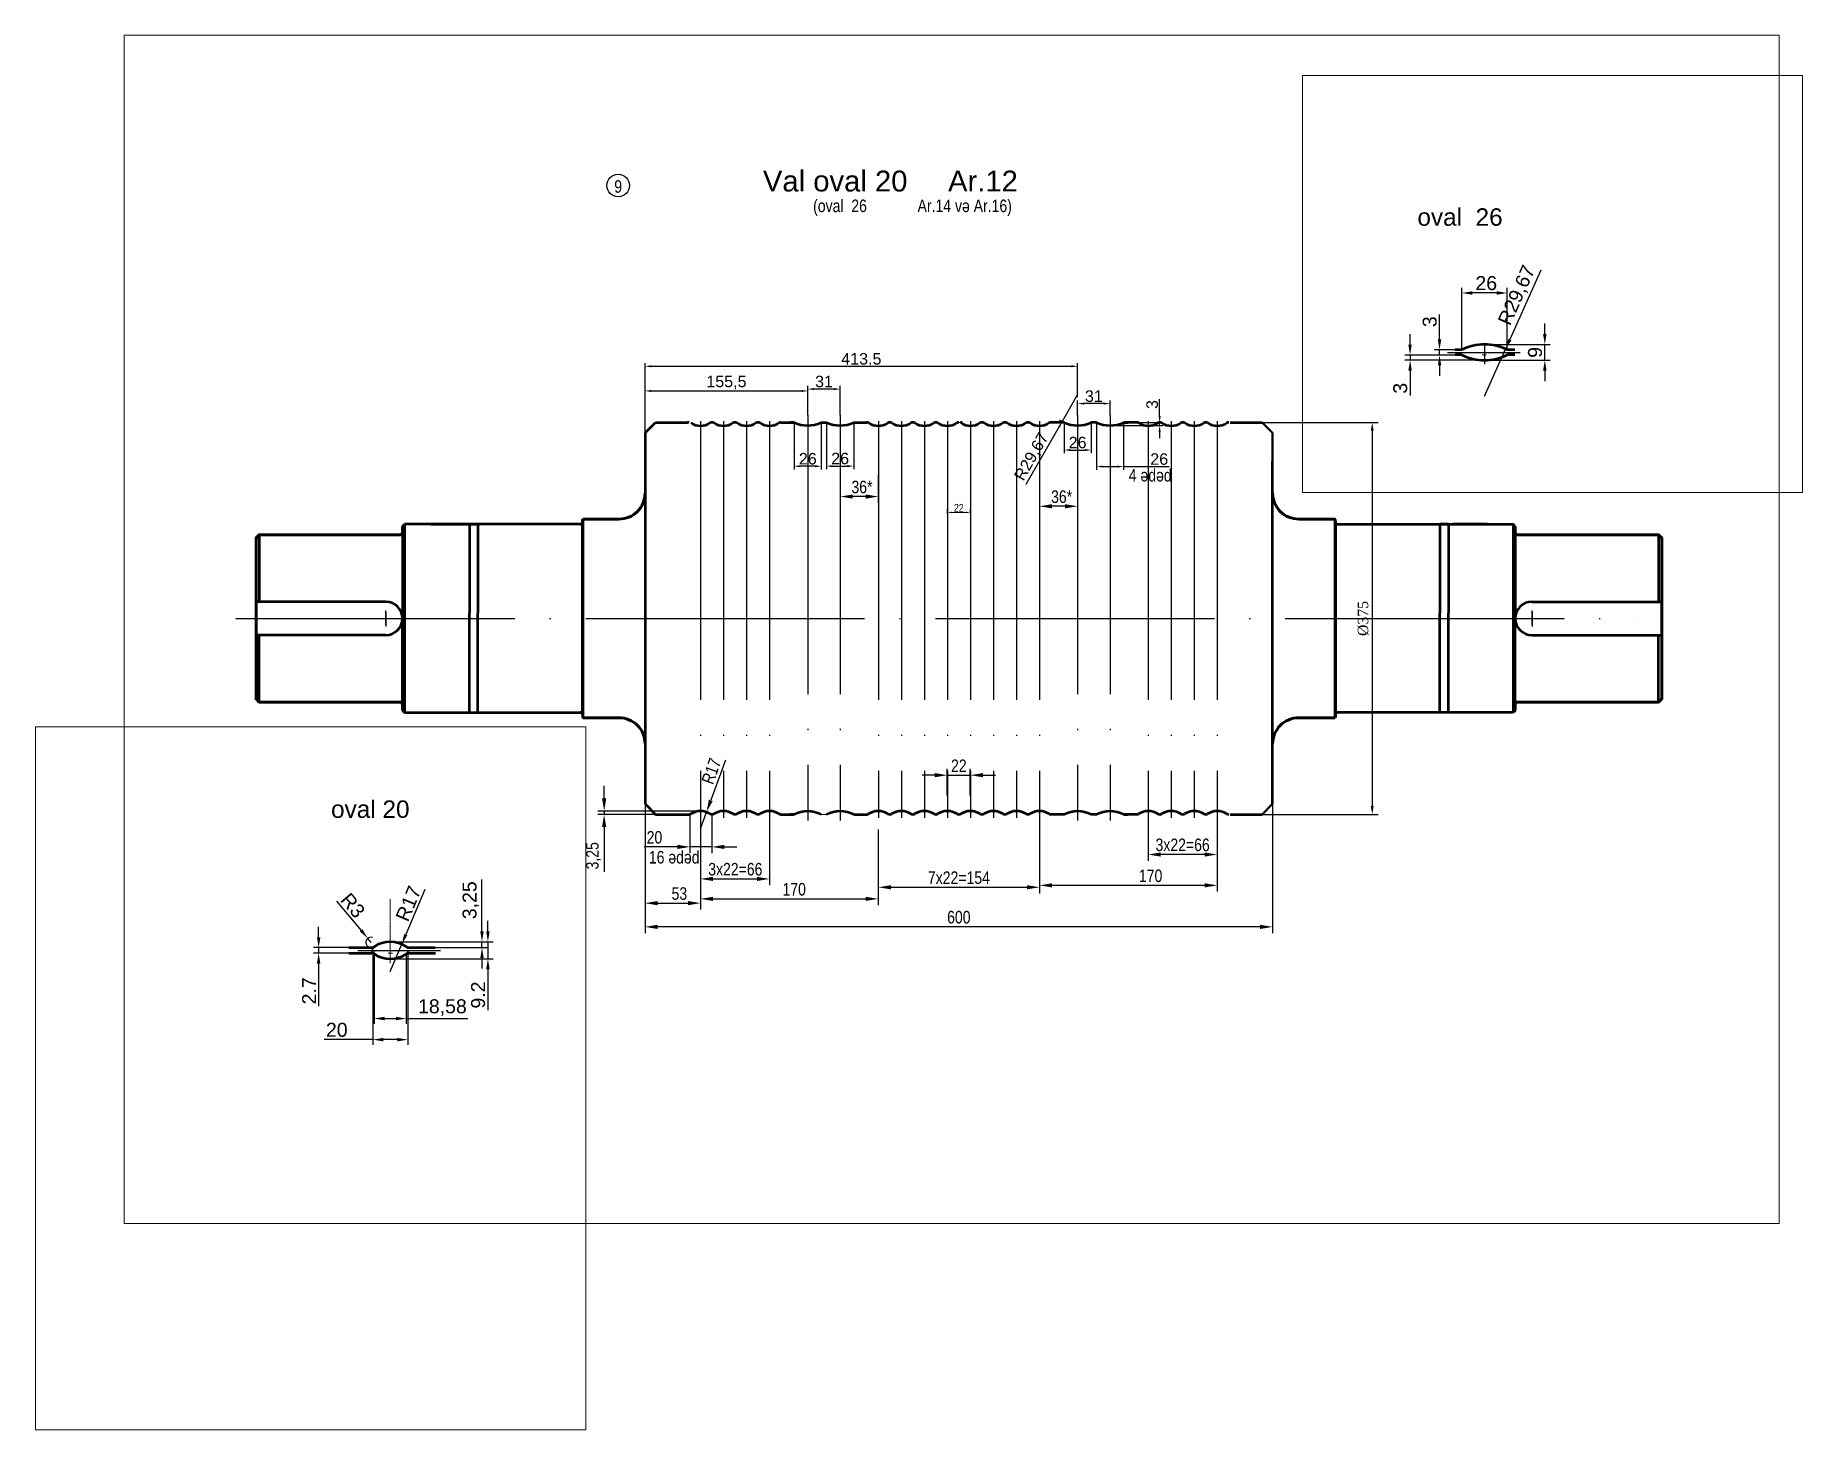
# Paper-space layout 'val oval20' of a CAD drawing. Header units: millimetres. Extents: x -55 to 452, y -100 to 300.
# The model-space entities are those that its viewports show. They can reach past a viewport. Long polylines and large blocks are cut down to what shows.
import ezdxf

# ---------------------------------------------------------------- set-up
doc = ezdxf.new("R2010")
doc.units = ezdxf.units.MM
doc.linetypes.add('ACAD_ISO04W100', pattern=[30, 24, -3, 0, -3])
for name, color, linetype, lineweight in [('êîíòóðíàÿ', 7, 'Continuous', 53), ('контурная', 7, 'Continuous', 50), ('осевые', 1, 'ACAD_ISO04W100', 25), ('размерные', 7, 'Continuous', 25), ('тонкая', 7, 'Continuous', 20), ('тонкий', 7, 'Continuous', 20)]:
    doc.layers.add(name, color=color, linetype=linetype, lineweight=lineweight)
doc.layers.add('построения', color=2, linetype='Continuous', lineweight=25, plot=False)
doc.styles.add('s2.5v4', font='times.ttf', dxfattribs={"height": 10})
doc.styles.add('s2v4', font='arial.ttf', dxfattribs={"height": 8})
doc.styles.add('s3v2.5', font='arial.ttf', dxfattribs={"width": 0.8, "height": 7.5})
doc.styles.add('s3v4', font='arial.ttf', dxfattribs={"width": 0.8, "height": 12})
doc.styles.get("Standard").update_dxf_attribs({"font": 'arial.ttf'})
doc.dimstyles.new('s2.5v4', dxfattribs={"dimtxt": 10, "dimasz": 8, "dimexe": 5.5, "dimexo": 0.5, "dimgap": 3.5, "dimtad": 1, "dimdec": 0, "dimtxsty": 's2.5v4', "dimcen": 2.5, "dimclrd": 256, "dimclre": 1, "dimclrt": 256, "dimadec": 0, "dimazin": 0, "dimtfac": 1, "dimtdec": 0, "dimtmove": 0, "dimatfit": 3, "dimfxl": 1, "dimlwd": -1, "dimlwe": -1, "dimarcsym": 0})
doc.dimstyles.new('s2v4', dxfattribs={"dimtxt": 8, "dimasz": 6, "dimexe": 3, "dimexo": 0, "dimgap": 1.5, "dimtad": 1, "dimtxsty": 'Standard', "dimcen": 2.5, "dimadec": 0, "dimazin": 0, "dimtfac": 1, "dimtmove": 0, "dimatfit": 3, "dimfxl": 1, "dimarcsym": 0})
doc.dimstyles.new('s3v2.5', dxfattribs={"dimtxt": 7.5, "dimasz": 4, "dimexe": 1.25, "dimexo": 0.625, "dimtad": 1, "dimtxsty": 's3v2.5', "dimcen": 1.5, "dimclrd": 6, "dimclre": 256, "dimclrt": 1, "dimadec": 0, "dimazin": 0, "dimtfac": 1, "dimtmove": 0, "dimatfit": 3, "dimfxl": 1, "dimlwd": -1, "dimlwe": -1, "dimarcsym": 0})
doc.dimstyles.new('s4v4', dxfattribs={"dimtxt": 16, "dimasz": 12, "dimexe": 6, "dimexo": 0, "dimgap": 3, "dimtad": 1, "dimtxsty": 'Standard', "dimcen": 2.5, "dimadec": 0, "dimazin": 0, "dimtfac": 1, "dimtmove": 0, "dimatfit": 3, "dimfxl": 1, "dimarcsym": 0})

psp = doc.layouts.new('val  oval20')

msp = doc.modelspace()

# ---------------------------------------------------------------- texts
at = {"layer": 'тонкая', "style": 's2v4'}
for s, height, p in [('Val oval 20     Ar.12', 20, (5743.07138, 695.57737)), ('oval  26', 10, (6829.49289, 662.59242)), ('oval 20', 10, (4920.11611, 624.87342))]:
    msp.add_text(s, height=height, dxfattribs=at).set_placement(p)
at = {"layer": 'тонкая', "style": 's3v4', "width": 0.8}
for s, p in [('(oval  26             Ar.14 və Ar.16)', (5791.08754, 675.85671)), ('4 ədəd', (6092.91025, 418.18042)), ('16 ədəd', (5634.03157, 52.81486))]:
    msp.add_text(s, height=12, dxfattribs=at).set_placement(p)
at = {"layer": 'тонкая', "insert": (5604.71341, 700.3132), "char_height": 12, "attachment_point": 5, "style": 's3v4'}
msp.add_mtext('9', dxfattribs=at)

# ---------------------------------------------------------------- blocks, each defined once
blk = doc.blocks.new('*D135')
at = {"layer": 'Defpoints', "color": 0, "transparency": 16777216}
for p in [(5630.4, 117.2), (5683.4, 96.7), (5683.4, 14.9)]:
    blk.add_point(p, dxfattribs=at)
at = {"layer": 'тонкая', "color": 0, "lineweight": -2, "transparency": 16777216}
for p, q in [((5630.4, 117.2), (5630.4, 8.9)), ((5683.4, 96.7), (5683.4, 8.9)), ((5642.4, 14.9), (5671.4, 14.9))]:
    blk.add_line(p, q, dxfattribs=at)
at = {"layer": 'тонкая', "color": 0, "transparency": 16777216}
for points in [[(5642.4, 16.9), (5642.4, 12.9), (5630.4, 14.9)], [(5671.4, 16.9), (5671.4, 12.9), (5683.4, 14.9)]]:
    blk.add_solid(points, dxfattribs=at)
at = {"layer": 'тонкая', "color": 0, "transparency": 16777216, "insert": (5663.2, 24), "char_height": 12, "attachment_point": 5, "style": 's3v4'}
blk.add_mtext('53', dxfattribs=at)
blk = doc.blocks.new('*D136')
at = {"layer": 'Defpoints', "color": 0, "transparency": 16777216}
for p in [(4944.1, 547.2), (4964.1, 547.2), (4944.1, 497.6)]:
    blk.add_point(p, dxfattribs=at)
at = {"layer": 'тонкий', "color": 0, "lineweight": -2, "transparency": 16777216}
for p, q in [((4944.1, 547.2), (4944.1, 494.6)), ((4964.1, 547.2), (4964.1, 494.6)), ((4944.1, 497.6), (4916.1, 497.6)), ((4958.1, 497.6), (4950.1, 497.6))]:
    blk.add_line(p, q, dxfattribs=at)
at = {"layer": 'тонкий', "color": 0, "transparency": 16777216}
for points in [[(4950.1, 498.6), (4950.1, 496.6), (4944.1, 497.6)], [(4958.1, 498.6), (4958.1, 496.6), (4964.1, 497.6)]]:
    blk.add_solid(points, dxfattribs=at)
at = {"layer": 'тонкий', "color": 0, "transparency": 16777216, "insert": (4923.4, 503.2), "char_height": 8, "attachment_point": 5}
blk.add_mtext('20', dxfattribs=at)
blk = doc.blocks.new('*D144')
at = {"layer": 'Defpoints', "color": 0, "transparency": 16777216}
for p in [(4954.1, 553.7), (4970.1, 550.4), (5006.7, 553.7)]:
    blk.add_point(p, dxfattribs=at)
at = {"layer": 'тонкий', "color": 0, "lineweight": -2, "transparency": 16777216}
for p, q in [((5006.7, 559.7), (5006.7, 589.5)), ((4954.1, 553.7), (5009.7, 553.7)), ((4970.1, 550.4), (5009.7, 550.4)), ((5006.7, 550.4), (5006.7, 553.7)), ((5006.7, 544.4), (5006.7, 538.4))]:
    blk.add_line(p, q, dxfattribs=at)
at = {"layer": 'тонкий', "color": 0, "transparency": 16777216}
for points in [[(5005.7, 559.7), (5007.7, 559.7), (5006.7, 553.7)], [(5005.7, 544.4), (5007.7, 544.4), (5006.7, 550.4)]]:
    blk.add_solid(points, dxfattribs=at)
at = {"layer": 'тонкий', "color": 0, "transparency": 16777216, "insert": (5000.3, 577.6), "char_height": 8, "attachment_point": 5, "rotation": 90}
blk.add_mtext('3,25', dxfattribs=at)
blk = doc.blocks.new('*D145')
at = {"layer": 'Defpoints', "color": 0, "transparency": 16777216}
for p in [(4985.6, 553.7), (4954.1, 544), (5010.1, 544)]:
    blk.add_point(p, dxfattribs=at)
at = {"layer": 'тонкий', "color": 0, "lineweight": -2, "transparency": 16777216}
for p, q in [((5010.1, 559.7), (5010.1, 565.7)), ((4985.6, 553.7), (5013.1, 553.7)), ((5010.1, 553.7), (5010.1, 544)), ((4954.1, 544), (5013.1, 544)), ((5010.1, 538), (5010.1, 514.5))]:
    blk.add_line(p, q, dxfattribs=at)
at = {"layer": 'тонкий', "color": 0, "transparency": 16777216}
for points in [[(5009.1, 559.7), (5011.1, 559.7), (5010.1, 553.7)], [(5009.1, 538), (5011.1, 538), (5010.1, 544)]]:
    blk.add_solid(points, dxfattribs=at)
at = {"layer": 'тонкий', "color": 0, "transparency": 16777216, "insert": (5004.5, 523.2), "char_height": 8, "attachment_point": 5, "rotation": 90}
blk.add_mtext('9.2', dxfattribs=at)
blk = doc.blocks.new('*D146')
at = {"layer": 'Defpoints', "color": 0, "transparency": 16777216}
for p in [(4933.3, 550.4), (4913, 547.2), (4933.3, 547.2)]:
    blk.add_point(p, dxfattribs=at)
at = {"layer": 'тонкий', "color": 0, "lineweight": -2, "transparency": 16777216}
for p, q in [((4913, 556.4), (4913, 562.4)), ((4933.3, 550.4), (4910, 550.4)), ((4913, 550.4), (4913, 547.2)), ((4933.3, 547.2), (4910, 547.2)), ((4913, 541.2), (4913, 516.8))]:
    blk.add_line(p, q, dxfattribs=at)
at = {"layer": 'тонкий', "color": 0, "transparency": 16777216}
for points in [[(4912, 556.4), (4914, 556.4), (4913, 550.4)], [(4912, 541.2), (4914, 541.2), (4913, 547.2)]]:
    blk.add_solid(points, dxfattribs=at)
at = {"layer": 'тонкий', "color": 0, "transparency": 16777216, "insert": (4907.5, 525.6), "char_height": 8, "attachment_point": 5, "rotation": 90}
blk.add_mtext('2.7', dxfattribs=at)
blk = doc.blocks.new('*D147')
at = {"layer": 'Defpoints', "color": 0, "transparency": 16777216}
for p in [(4960.7, 552.4), (4954.1, 536.7)]:
    blk.add_point(p, dxfattribs=at)
at = {"layer": 'тонкий', "color": 0, "lineweight": -2, "transparency": 16777216}
for p, q in [((4973.9, 583.8), (4963, 557.9)), ((4954.1, 536.7), (4960.7, 552.4))]:
    blk.add_line(p, q, dxfattribs=at)
at = {"layer": 'тонкий', "color": 0, "transparency": 16777216}
blk.add_solid([(4962.1, 558.3), (4963.9, 557.5), (4960.7, 552.4)], dxfattribs=at)
at = {"layer": 'тонкий', "color": 0, "transparency": 16777216, "insert": (4964.5, 575.7), "char_height": 8, "attachment_point": 5, "rotation": 67.1227}
blk.add_mtext('R17', dxfattribs=at)
blk = doc.blocks.new('*D148')
at = {"layer": 'Defpoints', "color": 0, "transparency": 16777216}
for p in [(4941.2, 555.7), (4943.1, 553.4)]:
    blk.add_point(p, dxfattribs=at)
at = {"layer": 'тонкий', "color": 0, "lineweight": -2, "transparency": 16777216}
for p, q in [((4923.2, 577), (4937.3, 560.3)), ((4943.1, 553.4), (4941.2, 555.7))]:
    blk.add_line(p, q, dxfattribs=at)
blk.add_arc((4943.1, 553.4), 3, 72.8875, 270, dxfattribs=at)
at = {"layer": 'тонкий', "color": 0, "transparency": 16777216}
blk.add_solid([(4938.1, 561), (4936.6, 559.7), (4941.2, 555.7)], dxfattribs=at)
at = {"layer": 'тонкий', "color": 0, "transparency": 16777216, "insert": (4932.6, 574.6), "char_height": 8, "attachment_point": 5, "rotation": 310.1832}
blk.add_mtext('R3', dxfattribs=at)
blk = doc.blocks.new('*D149')
at = {"layer": 'Defpoints', "color": 0, "transparency": 16777216}
for p in [(4944.8, 546.8), (4963.3, 546.8), (4963.3, 509.7)]:
    blk.add_point(p, dxfattribs=at)
at = {"layer": 'тонкий', "color": 0, "lineweight": -2, "transparency": 16777216}
for p, q in [((4944.8, 546.8), (4944.8, 506.7)), ((4963.3, 546.8), (4963.3, 506.7)), ((4950.8, 509.7), (4957.3, 509.7)), ((4963.3, 509.7), (4998.6, 509.7))]:
    blk.add_line(p, q, dxfattribs=at)
at = {"layer": 'тонкий', "color": 0, "transparency": 16777216}
for points in [[(4950.8, 510.7), (4950.8, 508.7), (4944.8, 509.7)], [(4957.3, 510.7), (4957.3, 508.7), (4963.3, 509.7)]]:
    blk.add_solid(points, dxfattribs=at)
at = {"layer": 'тонкий', "color": 0, "transparency": 16777216, "insert": (4984, 516), "char_height": 8, "attachment_point": 5}
blk.add_mtext('18,58', dxfattribs=at)
blk = doc.blocks.new('*D137')
at = {"layer": 'Defpoints', "color": 0, "transparency": 16777216}
for p in [(5853.4, 85.4), (5683.4, 39.2), (5853.4, 19)]:
    blk.add_point(p, dxfattribs=at)
at = {"layer": 'тонкая', "color": 0, "lineweight": -2, "transparency": 16777216}
for p, q in [((5853.4, 85.4), (5853.4, 13)), ((5683.4, 39.2), (5683.4, 13)), ((5695.4, 19), (5841.4, 19))]:
    blk.add_line(p, q, dxfattribs=at)
at = {"layer": 'тонкая', "color": 0, "transparency": 16777216}
for points in [[(5695.4, 21), (5695.4, 17), (5683.4, 19)], [(5841.4, 21), (5841.4, 17), (5853.4, 19)]]:
    blk.add_solid(points, dxfattribs=at)
at = {"layer": 'тонкая', "color": 0, "transparency": 16777216, "insert": (5773, 28.1), "char_height": 12, "attachment_point": 5, "style": 's3v4'}
blk.add_mtext('170', dxfattribs=at)
blk = doc.blocks.new('*D138')
at = {"layer": 'Defpoints', "color": 0, "transparency": 16777216}
for p in [(6855, 624), (6855, 591.4), (6881, 591.4)]:
    blk.add_point(p, dxfattribs=at)
at = {"layer": 'тонкий', "color": 0, "lineweight": -2, "transparency": 16777216}
for p, q in [((6855, 591.4), (6855, 627)), ((6875, 624), (6861, 624)), ((6881, 591.4), (6881, 627))]:
    blk.add_line(p, q, dxfattribs=at)
at = {"layer": 'тонкий', "color": 0, "transparency": 16777216}
for points in [[(6861, 625), (6861, 623), (6855, 624)], [(6875, 625), (6875, 623), (6881, 624)]]:
    blk.add_solid(points, dxfattribs=at)
at = {"layer": 'тонкий', "color": 0, "transparency": 16777216, "insert": (6869, 629.6), "char_height": 8, "attachment_point": 5}
blk.add_mtext('26', dxfattribs=at)
blk = doc.blocks.new('*D150')
at = {"layer": 'Defpoints', "color": 0, "transparency": 16777216}
for p in [(6825.3, 588.4), (6851.1, 588.4), (6868, 585.4)]:
    blk.add_point(p, dxfattribs=at)
at = {"layer": 'тонкий', "color": 0, "lineweight": -2, "transparency": 16777216}
for p, q in [((6825.3, 594.4), (6825.3, 600.4)), ((6851.1, 588.4), (6822.3, 588.4)), ((6825.3, 588.4), (6825.3, 585.4)), ((6868, 585.4), (6822.3, 585.4)), ((6825.3, 579.4), (6825.3, 565.2))]:
    blk.add_line(p, q, dxfattribs=at)
at = {"layer": 'тонкий', "color": 0, "transparency": 16777216}
for points in [[(6824.3, 594.4), (6826.3, 594.4), (6825.3, 588.4)], [(6824.3, 579.4), (6826.3, 579.4), (6825.3, 585.4)]]:
    blk.add_solid(points, dxfattribs=at)
at = {"layer": 'тонкий', "color": 0, "transparency": 16777216, "insert": (6819.7, 569.3), "char_height": 8, "attachment_point": 5, "rotation": 90}
blk.add_mtext('3', dxfattribs=at)
blk = doc.blocks.new('*D151')
at = {"layer": 'Defpoints', "color": 0, "transparency": 16777216}
for p in [(6868, 594.4), (6902.6, 594.4), (6868, 585.4)]:
    blk.add_point(p, dxfattribs=at)
at = {"layer": 'тонкий', "color": 0, "lineweight": -2, "transparency": 16777216}
for p, q in [((6902.6, 600.4), (6902.6, 606.4)), ((6868, 594.4), (6905.6, 594.4)), ((6902.6, 585.4), (6902.6, 594.4)), ((6868, 585.4), (6905.6, 585.4)), ((6902.6, 579.4), (6902.6, 573.4))]:
    blk.add_line(p, q, dxfattribs=at)
at = {"layer": 'тонкий', "color": 0, "transparency": 16777216}
for points in [[(6901.6, 600.4), (6903.6, 600.4), (6902.6, 594.4)], [(6901.6, 579.4), (6903.6, 579.4), (6902.6, 585.4)]]:
    blk.add_solid(points, dxfattribs=at)
at = {"layer": 'тонкий', "color": 0, "transparency": 16777216, "insert": (6897, 589.9), "char_height": 8, "attachment_point": 5, "rotation": 90}
blk.add_mtext('9', dxfattribs=at)
blk = doc.blocks.new('*D152')
at = {"layer": 'Defpoints', "color": 0, "transparency": 16777216}
for p in [(6842.2, 591.4), (6851.1, 591.4), (6851.1, 588.4)]:
    blk.add_point(p, dxfattribs=at)
at = {"layer": 'тонкий', "color": 0, "lineweight": -2, "transparency": 16777216}
for p, q in [((6842.2, 597.4), (6842.2, 611.7)), ((6851.1, 591.4), (6839.2, 591.4)), ((6851.1, 588.4), (6839.2, 588.4)), ((6842.2, 588.4), (6842.2, 591.4)), ((6842.2, 582.4), (6842.2, 576.4))]:
    blk.add_line(p, q, dxfattribs=at)
at = {"layer": 'тонкий', "color": 0, "transparency": 16777216}
for points in [[(6841.2, 597.4), (6843.2, 597.4), (6842.2, 591.4)], [(6841.2, 582.4), (6843.2, 582.4), (6842.2, 588.4)]]:
    blk.add_solid(points, dxfattribs=at)
at = {"layer": 'тонкий', "color": 0, "transparency": 16777216, "insert": (6836.6, 607.5), "char_height": 8, "attachment_point": 5, "rotation": 90}
blk.add_mtext('3', dxfattribs=at)
blk = doc.blocks.new('*D153')
at = {"layer": 'Defpoints', "color": 0, "transparency": 16777216}
for p in [(6880.1, 591.8), (6868, 564.8)]:
    blk.add_point(p, dxfattribs=at)
at = {"layer": 'тонкий', "color": 0, "lineweight": -2, "transparency": 16777216}
for p, q in [((6900.4, 637.1), (6882.6, 597.3)), ((6868, 564.8), (6880.1, 591.8))]:
    blk.add_line(p, q, dxfattribs=at)
at = {"layer": 'тонкий', "color": 0, "transparency": 16777216}
blk.add_solid([(6881.7, 597.7), (6883.5, 596.9), (6880.1, 591.8)], dxfattribs=at)
at = {"layer": 'тонкий', "color": 0, "transparency": 16777216, "insert": (6887, 622.5), "char_height": 8, "attachment_point": 5, "rotation": 65.8668}
blk.add_mtext('R29,67', dxfattribs=at)
blk = doc.blocks.new('*D154')
at = {"layer": 'Defpoints', "color": 0, "transparency": 16777216}
for p in [(5681.9, 103), (5591.3, 99.7), (5640.4, 99.7)]:
    blk.add_point(p, dxfattribs=at)
at = {"layer": 'тонкая', "color": 0, "lineweight": -2, "transparency": 16777216}
for p, q in [((5591.3, 115), (5591.3, 127)), ((5681.9, 103), (5585.3, 103)), ((5591.3, 103), (5591.3, 99.7)), ((5640.4, 99.7), (5585.3, 99.7)), ((5591.3, 87.7), (5591.3, 44.7))]:
    blk.add_line(p, q, dxfattribs=at)
at = {"layer": 'тонкая', "color": 0, "transparency": 16777216}
for points in [[(5589.3, 115), (5593.3, 115), (5591.3, 103)], [(5589.3, 87.7), (5593.3, 87.7), (5591.3, 99.7)]]:
    blk.add_solid(points, dxfattribs=at)
at = {"layer": 'тонкая', "color": 0, "transparency": 16777216, "insert": (5581.1, 60.2), "char_height": 12, "attachment_point": 5, "rotation": 90, "style": 's3v4'}
blk.add_mtext('3,25', dxfattribs=at)
blk = doc.blocks.new('*D155')
at = {"layer": 'Defpoints', "color": 0, "transparency": 16777216}
for p in [(6044, 492.7), (6044, 481.5), (6075, 481.5)]:
    blk.add_point(p, dxfattribs=at)
at = {"layer": 'тонкая', "color": 0, "lineweight": -2, "transparency": 16777216}
for p, q in [((6044, 481.5), (6044, 495.7)), ((6069, 492.7), (6050, 492.7)), ((6075, 481.5), (6075, 495.7))]:
    blk.add_line(p, q, dxfattribs=at)
at = {"layer": 'тонкая', "color": 0, "transparency": 16777216}
for points in [[(6050, 493.7), (6050, 491.7), (6044, 492.7)], [(6069, 493.7), (6069, 491.7), (6075, 492.7)]]:
    blk.add_solid(points, dxfattribs=at)
at = {"layer": 'тонкая', "color": 0, "transparency": 16777216, "insert": (6059.5, 499.8), "char_height": 11, "attachment_point": 5}
blk.add_mtext('31', dxfattribs=at)
blk = doc.blocks.new('*D156')
at = {"layer": 'Defpoints', "color": 0, "transparency": 16777216}
for p in [(6007.5, 96.7), (6177.4, 96.7), (6007.5, 31.9)]:
    blk.add_point(p, dxfattribs=at)
at = {"layer": 'тонкая', "color": 0, "lineweight": -2, "transparency": 16777216}
for p, q in [((6007.5, 96.7), (6007.5, 25.9)), ((6177.4, 96.7), (6177.4, 25.9)), ((6165.4, 31.9), (6019.5, 31.9))]:
    blk.add_line(p, q, dxfattribs=at)
at = {"layer": 'тонкая', "color": 0, "transparency": 16777216}
for points in [[(6019.5, 33.9), (6019.5, 29.9), (6007.5, 31.9)], [(6165.4, 33.9), (6165.4, 29.9), (6177.4, 31.9)]]:
    blk.add_solid(points, dxfattribs=at)
at = {"layer": 'тонкая', "color": 0, "transparency": 16777216, "insert": (6113.8, 41), "char_height": 12, "attachment_point": 5, "style": 's3v4'}
blk.add_mtext('170', dxfattribs=at)
blk = doc.blocks.new('*D157')
at = {"layer": 'Defpoints', "color": 0, "transparency": 16777216}
for p in [(5786, 506.6), (5786, 481.5), (5817, 481.5)]:
    blk.add_point(p, dxfattribs=at)
at = {"layer": 'тонкая', "color": 0, "lineweight": -2, "transparency": 16777216}
for p, q in [((5786, 481.5), (5786, 509.6)), ((5817, 481.5), (5817, 509.6)), ((5811, 506.6), (5792, 506.6))]:
    blk.add_line(p, q, dxfattribs=at)
at = {"layer": 'тонкая', "color": 0, "transparency": 16777216}
for points in [[(5792, 507.6), (5792, 505.6), (5786, 506.6)], [(5811, 507.6), (5811, 505.6), (5817, 506.6)]]:
    blk.add_solid(points, dxfattribs=at)
at = {"layer": 'тонкая', "color": 0, "transparency": 16777216, "insert": (5801.5, 513.8), "char_height": 11, "attachment_point": 5}
blk.add_mtext('31', dxfattribs=at)
blk = doc.blocks.new('*D139')
at = {"layer": 'Defpoints', "color": 0, "transparency": 16777216}
for p in [(5817, 421.8), (5853.4, 424.6), (5817, 403.8)]:
    blk.add_point(p, dxfattribs=at)
at = {"layer": 'тонкая', "color": 0, "lineweight": -2, "transparency": 16777216}
for p, q in [((5817, 421.8), (5817, 397.8)), ((5853.4, 424.6), (5853.4, 397.8)), ((5841.4, 403.8), (5829, 403.8))]:
    blk.add_line(p, q, dxfattribs=at)
at = {"layer": 'тонкая', "color": 0, "transparency": 16777216}
for points in [[(5829, 405.8), (5829, 401.8), (5817, 403.8)], [(5841.4, 405.8), (5841.4, 401.8), (5853.4, 403.8)]]:
    blk.add_solid(points, dxfattribs=at)
at = {"layer": 'тонкая', "color": 0, "transparency": 16777216, "insert": (5837.8, 412.9), "char_height": 12, "attachment_point": 5, "style": 's3v4'}
blk.add_mtext('36*', dxfattribs=at)
blk = doc.blocks.new('*D158')
at = {"layer": 'Defpoints', "color": 0, "transparency": 16777216}
for p in [(6007.5, 411.6), (6044, 411.6), (6007.5, 394.5)]:
    blk.add_point(p, dxfattribs=at)
at = {"layer": 'тонкая', "color": 0, "lineweight": -2, "transparency": 16777216}
for p, q in [((6007.5, 411.6), (6007.5, 388.5)), ((6044, 411.6), (6044, 388.5)), ((6032, 394.5), (6019.5, 394.5))]:
    blk.add_line(p, q, dxfattribs=at)
at = {"layer": 'тонкая', "color": 0, "transparency": 16777216}
for points in [[(6019.5, 396.5), (6019.5, 392.5), (6007.5, 394.5)], [(6032, 396.5), (6032, 392.5), (6044, 394.5)]]:
    blk.add_solid(points, dxfattribs=at)
at = {"layer": 'тонкая', "color": 0, "transparency": 16777216, "insert": (6028.7, 403.6), "char_height": 12, "attachment_point": 5, "style": 's3v4'}
blk.add_mtext('36*', dxfattribs=at)
blk = doc.blocks.new('*D159')
at = {"layer": 'Defpoints', "color": 0, "transparency": 16777216}
for p in [(5772.9, 474.7), (5798.9, 474.7), (5772.9, 432.8)]:
    blk.add_point(p, dxfattribs=at)
at = {"layer": 'тонкая', "color": 0, "lineweight": -2, "transparency": 16777216}
for p, q in [((5772.9, 474.7), (5772.9, 429.8)), ((5798.9, 474.7), (5798.9, 429.8)), ((5792.9, 432.8), (5778.9, 432.8))]:
    blk.add_line(p, q, dxfattribs=at)
at = {"layer": 'тонкая', "color": 0, "transparency": 16777216}
for points in [[(5778.9, 433.8), (5778.9, 431.8), (5772.9, 432.8)], [(5792.9, 433.8), (5792.9, 431.8), (5798.9, 432.8)]]:
    blk.add_solid(points, dxfattribs=at)
at = {"layer": 'тонкая', "color": 0, "transparency": 16777216, "insert": (5786, 439.9), "char_height": 11, "attachment_point": 5}
blk.add_mtext('26', dxfattribs=at)
blk = doc.blocks.new('*D160')
at = {"layer": 'Defpoints', "color": 0, "transparency": 16777216}
for p in [(6031, 474.7), (6057, 474.7), (6057, 448.3)]:
    blk.add_point(p, dxfattribs=at)
at = {"layer": 'тонкая', "color": 0, "lineweight": -2, "transparency": 16777216}
for p, q in [((6031, 474.7), (6031, 445.3)), ((6057, 474.7), (6057, 445.3)), ((6037, 448.3), (6051, 448.3))]:
    blk.add_line(p, q, dxfattribs=at)
at = {"layer": 'тонкая', "color": 0, "transparency": 16777216}
for points in [[(6037, 449.3), (6037, 447.3), (6031, 448.3)], [(6051, 449.3), (6051, 447.3), (6057, 448.3)]]:
    blk.add_solid(points, dxfattribs=at)
at = {"layer": 'тонкая', "color": 0, "transparency": 16777216, "insert": (6044, 455.4), "char_height": 11, "attachment_point": 5}
blk.add_mtext('26', dxfattribs=at)
blk = doc.blocks.new('*D161')
at = {"layer": 'Defpoints', "color": 0, "transparency": 16777216}
for p in [(6062, 474.7), (6088, 474.7), (6088, 432.5)]:
    blk.add_point(p, dxfattribs=at)
at = {"layer": 'тонкая', "color": 0, "lineweight": -2, "transparency": 16777216}
for p, q in [((6062, 474.7), (6062, 429.5)), ((6088, 474.7), (6088, 429.5)), ((6068, 432.5), (6082, 432.5)), ((6088, 432.5), (6131.4, 432.5))]:
    blk.add_line(p, q, dxfattribs=at)
at = {"layer": 'тонкая', "color": 0, "transparency": 16777216}
for points in [[(6068, 433.5), (6068, 431.5), (6062, 432.5)], [(6082, 433.5), (6082, 431.5), (6088, 432.5)]]:
    blk.add_solid(points, dxfattribs=at)
at = {"layer": 'тонкая', "color": 0, "transparency": 16777216, "insert": (6122, 439.6), "char_height": 11, "attachment_point": 5}
blk.add_mtext('26', dxfattribs=at)
blk = doc.blocks.new('*D162')
at = {"layer": 'Defpoints', "color": 0, "transparency": 16777216}
for p in [(5673.3, 99.9), (5694.3, 99.7), (5694.3, 68.7)]:
    blk.add_point(p, dxfattribs=at)
at = {"layer": 'тонкая', "color": 0, "lineweight": -2, "transparency": 16777216}
for p, q in [((5673.3, 99.9), (5673.3, 62.7)), ((5694.3, 99.7), (5694.3, 62.7)), ((5661.3, 68.7), (5629.4, 68.7)), ((5694.3, 68.7), (5673.3, 68.7)), ((5706.3, 68.7), (5718.3, 68.7))]:
    blk.add_line(p, q, dxfattribs=at)
at = {"layer": 'тонкая', "color": 0, "transparency": 16777216}
for points in [[(5661.3, 70.7), (5661.3, 66.7), (5673.3, 68.7)], [(5706.3, 70.7), (5706.3, 66.7), (5694.3, 68.7)]]:
    blk.add_solid(points, dxfattribs=at)
at = {"layer": 'тонкая', "color": 0, "transparency": 16777216, "insert": (5639.4, 77.8), "char_height": 12, "attachment_point": 5, "style": 's3v4'}
blk.add_mtext('20', dxfattribs=at)
blk = doc.blocks.new('*D177')
at = {"layer": 'Defpoints', "color": 0, "transparency": 16777216}
for p in [(6230.4, 109.7), (5630.4, 48.1), (5630.4, -7.8)]:
    blk.add_point(p, dxfattribs=at)
at = {"layer": 'тонкая', "color": 0, "lineweight": -2, "transparency": 16777216}
for p, q in [((6230.4, 109.7), (6230.4, -13.8)), ((5630.4, 48.1), (5630.4, -13.8)), ((6218.4, -7.8), (5642.4, -7.8))]:
    blk.add_line(p, q, dxfattribs=at)
at = {"layer": 'тонкая', "color": 0, "transparency": 16777216}
for points in [[(5642.4, -5.8), (5642.4, -9.8), (5630.4, -7.8)], [(6218.4, -5.8), (6218.4, -9.8), (6230.4, -7.8)]]:
    blk.add_solid(points, dxfattribs=at)
at = {"layer": 'тонкая', "color": 0, "transparency": 16777216, "insert": (5930.4, 1.4), "char_height": 12, "attachment_point": 5, "style": 's3v4'}
blk.add_mtext('600', dxfattribs=at)
blk = doc.blocks.new('*D178')
at = {"layer": 'Defpoints', "color": 0, "transparency": 16777216}
for p in [(5919.4, 392.6), (5919.4, 388.6), (5941.4, 392.6)]:
    blk.add_point(p, dxfattribs=at)
at = {"layer": 'тонкая', "transparency": 16777216}
for p, q in [((5919.4, 392), (5919.4, 387.3)), ((5941.4, 392), (5941.4, 387.3))]:
    blk.add_line(p, q, dxfattribs=at)
at = {"layer": 'тонкая', "color": 6, "transparency": 16777216}
blk.add_line((5937.4, 388.6), (5923.4, 388.6), dxfattribs=at)
for points in [[(5923.4, 389.3), (5923.4, 387.9), (5919.4, 388.6)], [(5937.4, 389.3), (5937.4, 387.9), (5941.4, 388.6)]]:
    blk.add_solid(points, dxfattribs=at)
at = {"layer": 'тонкая', "color": 1, "transparency": 16777216, "insert": (5930.4, 393), "char_height": 7.5, "attachment_point": 5, "style": 's3v2.5'}
blk.add_mtext('22', dxfattribs=at)
blk = doc.blocks.new('*D179')
at = {"layer": 'Defpoints', "color": 0, "transparency": 16777216}
for p in [(5941.4, 137.3), (5919.4, 117.8), (5941.4, 117.8)]:
    blk.add_point(p, dxfattribs=at)
at = {"layer": 'тонкая', "color": 0, "lineweight": -2, "transparency": 16777216}
for p, q in [((5919.4, 117.8), (5919.4, 143.3)), ((5941.4, 117.8), (5941.4, 143.3)), ((5907.4, 137.3), (5895.4, 137.3)), ((5919.4, 137.3), (5941.4, 137.3)), ((5953.4, 137.3), (5965.4, 137.3))]:
    blk.add_line(p, q, dxfattribs=at)
at = {"layer": 'тонкая', "color": 0, "transparency": 16777216}
for points in [[(5907.4, 139.3), (5907.4, 135.3), (5919.4, 137.3)], [(5953.4, 139.3), (5953.4, 135.3), (5941.4, 137.3)]]:
    blk.add_solid(points, dxfattribs=at)
at = {"layer": 'тонкая', "color": 0, "transparency": 16777216, "insert": (5930.4, 146.3), "char_height": 12, "attachment_point": 5, "style": 's3v4'}
blk.add_mtext('22', dxfattribs=at)
blk = doc.blocks.new('*D180')
at = {"layer": 'Defpoints', "color": 0, "transparency": 16777216}
for p in [(5749.4, 96.7), (5683.4, 46.1), (5749.4, 38.1)]:
    blk.add_point(p, dxfattribs=at)
at = {"layer": 'тонкая', "color": 0, "lineweight": -2, "transparency": 16777216}
for p, q in [((5749.4, 96.7), (5749.4, 32.1)), ((5683.4, 46.1), (5683.4, 32.1)), ((5695.4, 38.1), (5737.4, 38.1))]:
    blk.add_line(p, q, dxfattribs=at)
at = {"layer": 'тонкая', "color": 0, "transparency": 16777216}
for points in [[(5695.4, 40.1), (5695.4, 36.1), (5683.4, 38.1)], [(5737.4, 40.1), (5737.4, 36.1), (5749.4, 38.1)]]:
    blk.add_solid(points, dxfattribs=at)
at = {"layer": 'тонкая', "color": 0, "transparency": 16777216, "insert": (5716.7, 47.3), "char_height": 12, "attachment_point": 5, "style": 's3v4'}
blk.add_mtext('3x22=66', dxfattribs=at)
blk = doc.blocks.new('*D142')
at = {"layer": 'Defpoints', "color": 0, "transparency": 16777216}
for p in [(6007.5, 56.6), (5853.4, 49.2), (6007.5, 30.1)]:
    blk.add_point(p, dxfattribs=at)
at = {"layer": 'тонкая', "color": 0, "lineweight": -2, "transparency": 16777216}
for p, q in [((6007.5, 56.6), (6007.5, 24.1)), ((5853.4, 49.2), (5853.4, 24.1)), ((5865.4, 30.1), (5995.5, 30.1))]:
    blk.add_line(p, q, dxfattribs=at)
at = {"layer": 'тонкая', "color": 0, "transparency": 16777216}
for points in [[(5865.4, 32.1), (5865.4, 28.1), (5853.4, 30.1)], [(5995.5, 32.1), (5995.5, 28.1), (6007.5, 30.1)]]:
    blk.add_solid(points, dxfattribs=at)
at = {"layer": 'тонкая', "color": 0, "transparency": 16777216, "insert": (5930.5, 39.2), "char_height": 12, "attachment_point": 5, "style": 's3v4'}
blk.add_mtext('7x22=154', dxfattribs=at)
blk = doc.blocks.new('*D181')
at = {"layer": 'Defpoints', "color": 0, "transparency": 16777216}
for p in [(5689.2, 102), (5683.4, 86)]:
    blk.add_point(p, dxfattribs=at)
at = {"layer": 'тонкая', "color": 0, "lineweight": -2, "transparency": 16777216}
for p, q in [((5707.2, 151.8), (5693.3, 113.3)), ((5683.4, 86), (5689.2, 102))]:
    blk.add_line(p, q, dxfattribs=at)
at = {"layer": 'тонкая', "color": 0, "transparency": 16777216}
blk.add_solid([(5691.4, 113.9), (5695.1, 112.6), (5689.2, 102)], dxfattribs=at)
at = {"layer": 'тонкая', "color": 0, "transparency": 16777216, "insert": (5693.8, 141.2), "char_height": 12, "attachment_point": 5, "rotation": 70.0961, "style": 's3v4'}
blk.add_mtext('R17', dxfattribs=at)
blk = doc.blocks.new('*D182')
at = {"layer": 'Defpoints', "color": 0, "transparency": 16777216}
for p in [(5803.9, 474.7), (5829.9, 474.7), (5829.9, 432.9)]:
    blk.add_point(p, dxfattribs=at)
at = {"layer": 'тонкая', "color": 0, "lineweight": -2, "transparency": 16777216}
for p, q in [((5803.9, 474.7), (5803.9, 429.9)), ((5829.9, 474.7), (5829.9, 429.9)), ((5809.9, 432.9), (5823.9, 432.9))]:
    blk.add_line(p, q, dxfattribs=at)
at = {"layer": 'тонкая', "color": 0, "transparency": 16777216}
for points in [[(5809.9, 433.9), (5809.9, 431.9), (5803.9, 432.9)], [(5823.9, 433.9), (5823.9, 431.9), (5829.9, 432.9)]]:
    blk.add_solid(points, dxfattribs=at)
at = {"layer": 'тонкая', "color": 0, "transparency": 16777216, "insert": (5816.9, 440.1), "char_height": 11, "attachment_point": 5}
blk.add_mtext('26', dxfattribs=at)
blk = doc.blocks.new('*D183')
at = {"layer": 'Defpoints', "color": 0, "transparency": 16777216}
for p in [(5786, 504.8), (5786, 481.5), (5630.4, 464.7)]:
    blk.add_point(p, dxfattribs=at)
at = {"layer": 'тонкая', "color": 0, "lineweight": -2, "transparency": 16777216}
for p, q in [((5630.4, 464.7), (5630.4, 507.8)), ((5786, 481.5), (5786, 507.8)), ((5636.4, 504.8), (5780, 504.8))]:
    blk.add_line(p, q, dxfattribs=at)
at = {"layer": 'тонкая', "color": 0, "transparency": 16777216}
for points in [[(5636.4, 505.8), (5636.4, 503.8), (5630.4, 504.8)], [(5780, 505.8), (5780, 503.8), (5786, 504.8)]]:
    blk.add_solid(points, dxfattribs=at)
at = {"layer": 'тонкая', "color": 0, "transparency": 16777216, "insert": (5708.2, 512.9), "char_height": 11, "attachment_point": 5}
blk.add_mtext('155,5', dxfattribs=at)
blk = doc.blocks.new('*D143')
at = {"layer": 'Defpoints', "color": 0, "transparency": 16777216}
for p in [(6044, 528.4), (5630.4, 507.8), (6044, 498.7)]:
    blk.add_point(p, dxfattribs=at)
at = {"layer": 'тонкая', "color": 0, "lineweight": -2, "transparency": 16777216}
for p, q in [((5630.4, 507.8), (5630.4, 531.4)), ((5636.4, 528.4), (6038, 528.4)), ((6044, 498.7), (6044, 531.4))]:
    blk.add_line(p, q, dxfattribs=at)
at = {"layer": 'тонкая', "color": 0, "transparency": 16777216}
for points in [[(5636.4, 529.4), (5636.4, 527.4), (5630.4, 528.4)], [(6038, 529.4), (6038, 527.4), (6044, 528.4)]]:
    blk.add_solid(points, dxfattribs=at)
at = {"layer": 'тонкая', "color": 0, "transparency": 16777216, "insert": (5837.2, 535.5), "char_height": 11, "attachment_point": 5}
blk.add_mtext('413.5', dxfattribs=at)
blk = doc.blocks.new('*D184')
at = {"layer": 'Defpoints', "color": 0, "transparency": 16777216}
for p in [(6075, 471.7), (6094.3, 474.7), (6122.4, 474.7)]:
    blk.add_point(p, dxfattribs=at)
at = {"layer": 'тонкая', "color": 0, "lineweight": -2, "transparency": 16777216}
for p, q in [((6122.4, 480.7), (6122.4, 496.9)), ((6075, 471.7), (6125.4, 471.7)), ((6094.3, 474.7), (6125.4, 474.7)), ((6122.4, 471.7), (6122.4, 474.7)), ((6122.4, 465.7), (6122.4, 459.7))]:
    blk.add_line(p, q, dxfattribs=at)
at = {"layer": 'тонкая', "color": 0, "transparency": 16777216}
for points in [[(6121.4, 480.7), (6123.4, 480.7), (6122.4, 474.7)], [(6121.4, 465.7), (6123.4, 465.7), (6122.4, 471.7)]]:
    blk.add_solid(points, dxfattribs=at)
at = {"layer": 'тонкая', "color": 0, "transparency": 16777216, "insert": (6115.3, 491.8), "char_height": 11, "attachment_point": 5, "rotation": 90}
blk.add_mtext('3', dxfattribs=at)
blk = doc.blocks.new('*D185')
at = {"layer": 'Defpoints', "color": 0, "transparency": 16777216}
for p in [(6044, 501.4), (6029.3, 475.7)]:
    blk.add_point(p, dxfattribs=at)
at = {"layer": 'тонкая', "color": 0, "lineweight": -2, "transparency": 16777216}
for p, q in [((6044, 501.4), (6029.3, 475.7)), ((5994.9, 415.7), (6026.3, 470.5))]:
    blk.add_line(p, q, dxfattribs=at)
blk.add_arc((6044, 501.4), 29.7, 234.4044, 244.0123, dxfattribs=at)
at = {"layer": 'тонкая', "color": 0, "transparency": 16777216}
blk.add_solid([(6025.4, 471), (6027.2, 470), (6029.3, 475.7)], dxfattribs=at)
at = {"layer": 'тонкая', "color": 0, "transparency": 16777216, "insert": (6000.5, 441.7), "char_height": 11, "attachment_point": 5, "rotation": 60.1977}
blk.add_mtext('R29,67', dxfattribs=at)
blk = doc.blocks.new('*D186')
at = {"layer": 'Defpoints', "color": 0, "transparency": 16777216}
for p in [(6111.4, 96.7), (6177.4, 77.8), (6111.4, 61.4)]:
    blk.add_point(p, dxfattribs=at)
at = {"layer": 'тонкая', "color": 0, "lineweight": -2, "transparency": 16777216}
for p, q in [((6111.4, 96.7), (6111.4, 55.4)), ((6177.4, 77.8), (6177.4, 55.4)), ((6165.4, 61.4), (6123.4, 61.4))]:
    blk.add_line(p, q, dxfattribs=at)
at = {"layer": 'тонкая', "color": 0, "transparency": 16777216}
for points in [[(6123.4, 63.4), (6123.4, 59.4), (6111.4, 61.4)], [(6165.4, 63.4), (6165.4, 59.4), (6177.4, 61.4)]]:
    blk.add_solid(points, dxfattribs=at)
at = {"layer": 'тонкая', "color": 0, "transparency": 16777216, "insert": (6144.4, 70.6), "char_height": 12, "attachment_point": 5, "style": 's3v4'}
blk.add_mtext('3x22=66', dxfattribs=at)
blk = doc.blocks.new('*D682')
at = {"layer": 'Defpoints', "color": 0, "transparency": 16777216}
for p in [(6220.4, 474.7), (6214.7, 99.7), (6325.7, 99.7)]:
    blk.add_point(p, dxfattribs=at)
at = {"layer": 'размерные', "color": 1, "transparency": 16777216}
for p, q in [((6220.9, 474.7), (6331.2, 474.7)), ((6215.2, 99.7), (6331.2, 99.7))]:
    blk.add_line(p, q, dxfattribs=at)
at = {"layer": 'размерные', "transparency": 16777216}
blk.add_line((6325.7, 466.7), (6325.7, 107.7), dxfattribs=at)
for points in [[(6324.3, 466.7), (6327, 466.7), (6325.7, 474.7)], [(6324.3, 107.7), (6327, 107.7), (6325.7, 99.7)]]:
    blk.add_solid(points, dxfattribs=at)
at = {"layer": 'размерные', "transparency": 16777216, "insert": (6317, 287.2), "char_height": 10, "attachment_point": 5, "rotation": 90, "style": 's2.5v4'}
blk.add_mtext('%%C375', dxfattribs=at)

# ---------------------------------------------------------------- dimensions: what is measured, and where the dimension line sits
at = {"layer": 'размерные'}
dim = msp.add_linear_dim(base=(6325.66672, 99.7447), p1=(6220.4492, 474.7447), p2=(6214.73249, 99.7447), angle=90, text='%%C<>', dimstyle='s2.5v4', dxfattribs=at)
dim.commit()
dim.dimension.update_dxf_attribs({"geometry": '*D682', "text_midpoint": (6316.95042, 287.2447)})
at = {"layer": 'тонкая'}
for base, p1, p2, text, dimstyle, override, picture, middle in [((6044.015, 528.41175), (5630.4492, 507.78553), (6044.015, 498.66044), '413.5', 's2v4', {"dimtxt": 11}, '*D143', (5837.2321, 535.5318)), ((6111.4492, 61.4454), (6177.4492, 77.82107), (6111.4492, 96.66307), '3x22=66', 's4v4', {"dimdec": 0, "dimtxsty": 's3v4'}, '*D186', (6144.4492, 70.57637)), ((6007.5192, 30.11647), (5853.4492, 49.20963), (6007.5192, 56.60332), '7x22=154', 's4v4', {"dimdec": 0, "dimtxsty": 's3v4'}, '*D142', (5930.4842, 39.24334))]:
    dim = msp.add_linear_dim(base=base, p1=p1, p2=p2, text=text, dimstyle=dimstyle, override=override, dxfattribs=at)
    dim.commit()
    dim.dimension.update_dxf_attribs({"geometry": picture, "text_midpoint": middle})
for base, p1, p2, dimstyle, override, picture, middle in [((5785.95339, 504.78553), (5630.4492, 464.7447), (5785.95339, 481.50854), 's2v4', {"dimtxt": 11}, '*D183', (5708.20129, 512.89603)), ((5785.95339, 506.64887), (5816.95339, 481.50854), (5785.95339, 481.50854), 's2v4', {"dimtxt": 11}, '*D157', (5801.45339, 513.76892)), ((6044.015, 492.66044), (6075.015, 481.50854), (6044.015, 481.50854), 's2v4', {"dimtxt": 11}, '*D155', (6059.515, 499.78049)), ((5829.88416, 432.94674), (5803.88262, 474.7447), (5829.88416, 474.7447), 's2v4', {"dimtxt": 11}, '*D182', (5816.88339, 440.06304)), ((6057.01577, 448.25419), (6031.01424, 474.7447), (6057.01577, 474.7447), 's2v4', {"dimtxt": 11}, '*D160', (6044.015, 455.3705)), ((5941.4492, 137.27008), (5919.4492, 117.75041), (5941.4492, 117.75041), 's4v4', {"dimdec": 0, "dimtxsty": 's3v4'}, '*D179', (5930.4492, 146.29463)), ((5630.4492, -7.77395), (6230.4492, 109.7447), (5630.4492, 48.10517), 's4v4', {"dimdec": 0, "dimtxsty": 's3v4'}, '*D177', (5930.4492, 1.35293))]:
    dim = msp.add_linear_dim(base=base, p1=p1, p2=p2, dimstyle=dimstyle, override=override, dxfattribs=at)
    dim.commit()
    dim.dimension.update_dxf_attribs({"geometry": picture, "text_midpoint": middle})
dim = msp.add_radius_dim(center=(6044.015, 501.4147), mpoint=(6029.26874, 475.6687), dimstyle='s2v4', override={"dimtxt": 11}, dxfattribs=at)
dim.commit()
dim.dimension.update_dxf_attribs({"geometry": '*D185', "text_midpoint": (6007.5192, 437.69545), "dimtype": 164})
dim = msp.add_linear_dim(base=(6122.44375, 474.7447), p1=(6075.015, 471.7447), p2=(6094.30102, 474.7447), angle=90, dimstyle='s2v4', override={"dimtxt": 11}, dxfattribs=at)
dim.commit()
dim.dimension.update_dxf_attribs({"geometry": '*D184', "text_midpoint": (6115.3237, 491.84634)})
for base, p1, p2, dimstyle, override, picture, middle in [((5772.88262, 432.81739), (5798.88416, 474.7447), (5772.88262, 474.7447), 's2v4', {"dimtxt": 11}, '*D159', (5785.95339, 432.81739)), ((6088.01577, 432.45635), (6062.01424, 474.7447), (6088.01577, 474.7447), 's2v4', {"dimtxt": 11}, '*D161', (6121.97021, 432.45635)), ((5683.4492, 14.91211), (5630.4492, 117.2447), (5683.4492, 96.66307), 's4v4', {"dimdec": 1, "dimtxsty": 's3v4'}, '*D135', (5663.21679, 14.91211)), ((6007.5192, 31.91463), (6177.4492, 96.66307), (6007.5192, 96.66307), 's4v4', {"dimdec": 0, "dimtxsty": 's3v4'}, '*D156', (6113.82067, 31.91463)), ((5853.4492, 19.01573), (5683.4492, 39.18278), (5853.4492, 85.40354), 's4v4', {"dimdec": 0, "dimtxsty": 's3v4'}, '*D137', (5772.95583, 19.01573))]:
    dim = msp.add_linear_dim(base=base, p1=p1, p2=p2, dimstyle=dimstyle, override=override, dxfattribs=at)
    dim.commit()
    dim.dimension.update_dxf_attribs({"geometry": picture, "text_midpoint": middle, "dimtype": 160})
for base, p1, p2, text, picture, middle in [((5816.95339, 403.79115), (5853.4492, 424.59091), (5816.95339, 421.8155), '<>*', '*D139', (5837.82125, 403.79115)), ((6007.5192, 394.48895), (6044.015, 411.61797), (6007.5192, 411.61797), '<>*', '*D158', (6028.72008, 394.48895)), ((5694.29435, 68.6868), (5673.30978, 99.86915), (5694.29435, 99.74475), '20', '*D162', (5639.36844, 68.6868)), ((5749.4492, 38.14383), (5683.4492, 46.05977), (5749.4492, 96.66307), '3x22=66', '*D180', (5716.70413, 38.14383))]:
    dim = msp.add_linear_dim(base=base, p1=p1, p2=p2, text=text, dimstyle='s4v4', override={"dimdec": 0, "dimtxsty": 's3v4'}, dxfattribs=at)
    dim.commit()
    dim.dimension.update_dxf_attribs({"geometry": picture, "text_midpoint": middle, "dimtype": 160})
dim = msp.add_linear_dim(base=(5919.4492, 388.59976), p1=(5941.4492, 392.60534), p2=(5919.4492, 392.60534), dimstyle='s3v2.5', dxfattribs=at)
dim.commit()
dim.dimension.update_dxf_attribs({"geometry": '*D178', "text_midpoint": (5930.4492, 392.99011)})
dim = msp.add_radius_dim(center=(5683.38339, 85.9947), mpoint=(5689.17094, 101.9792), dimstyle='s4v4', override={"dimdec": 0, "dimtxsty": 's3v4'}, dxfattribs=at)
dim.commit()
dim.dimension.update_dxf_attribs({"geometry": '*D181', "text_midpoint": (5693.78221, 141.22314)})
dim = msp.add_linear_dim(base=(5591.32115, 99.7447), p1=(5681.9492, 102.99457), p2=(5640.4492, 99.7447), angle=90, dimstyle='s4v4', override={"dimtxsty": 's3v4'}, dxfattribs=at)
dim.commit()
dim.dimension.update_dxf_attribs({"geometry": '*D154', "text_midpoint": (5591.32115, 60.24374), "dimtype": 160})
at = {"layer": 'тонкий'}
for center, mpoint, picture, middle in [((6868.00626, 564.75443), (6880.13713, 591.83119), '*D153', (6886.98432, 622.54191)), ((4943.12826, 553.43917), (4941.19256, 555.73112), '*D148', (4932.58862, 574.5779)), ((4954.057, 536.68917), (4960.66591, 552.35194), '*D147', (4964.54747, 575.7407))]:
    dim = msp.add_radius_dim(center=center, mpoint=mpoint, dimstyle='s2v4', dxfattribs=at)
    dim.commit()
    dim.dimension.update_dxf_attribs({"geometry": picture, "text_midpoint": middle})
for base, p1, p2, picture, middle in [((6855.00549, 623.97195), (6881.00703, 591.42443), (6855.00549, 591.42443), '*D138', (6868.9971, 623.97195)), ((4963.34644, 509.69462), (4944.76757, 546.75167), (4963.34644, 546.75167), '*D149', (4983.97604, 509.69462))]:
    dim = msp.add_linear_dim(base=base, p1=p1, p2=p2, dimstyle='s2v4', dxfattribs=at)
    dim.commit()
    dim.dimension.update_dxf_attribs({"geometry": picture, "text_midpoint": middle, "dimtype": 160})
for base, p1, p2, picture, middle in [((6842.17894, 591.42443), (6851.09966, 588.42443), (6851.09966, 591.42443), '*D152', (6836.59163, 607.5438)), ((6902.57579, 594.42443), (6868.00626, 585.42443), (6868.00626, 594.42443), '*D151', (6896.99121, 589.92443))]:
    dim = msp.add_linear_dim(base=base, p1=p1, p2=p2, angle=90, dimstyle='s2v4', dxfattribs=at)
    dim.commit()
    dim.dimension.update_dxf_attribs({"geometry": picture, "text_midpoint": middle})
for base, p1, p2, picture, middle in [((6825.33137, 588.42443), (6868.00626, 585.42443), (6851.09966, 588.42443), '*D150', (6825.33137, 569.30506)), ((5006.65052, 553.68917), (4970.08143, 550.43917), (4954.057, 553.68917), '*D144', (5006.65052, 577.60663))]:
    dim = msp.add_linear_dim(base=base, p1=p1, p2=p2, angle=90, dimstyle='s2v4', dxfattribs=at)
    dim.commit()
    dim.dimension.update_dxf_attribs({"geometry": picture, "text_midpoint": middle, "dimtype": 160})
for base, p1, p2, text, picture, middle in [((4912.97422, 547.23917), (4933.30069, 550.43917), (4933.30069, 547.23917), '2.7', '*D146', (4912.97422, 525.61028)), ((5010.06378, 543.98917), (4985.557, 553.68917), (4954.057, 543.98917), '9.2', '*D145', (5010.06378, 523.2477))]:
    dim = msp.add_linear_dim(base=base, p1=p1, p2=p2, angle=90, text=text, dimstyle='s2v4', dxfattribs=at)
    dim.commit()
    dim.dimension.update_dxf_attribs({"geometry": picture, "text_midpoint": middle, "dimtype": 160})
dim = msp.add_linear_dim(base=(4944.06013, 497.56836), p1=(4964.05388, 547.23917), p2=(4944.06013, 547.23917), dimstyle='s2v4', override={"dimdec": 0}, dxfattribs=at)
dim.commit()
dim.dimension.update_dxf_attribs({"geometry": '*D136', "text_midpoint": (4923.43053, 497.56836), "dimtype": 160})

# ---------------------------------------------------------------- linework, layer by layer
at = {"lineweight": 40}
msp.add_line((6230.4492, 464.7447), (6230.4492, 422.51589), dxfattribs=at)
msp.add_circle((5604.71539, 701.29007), 10.75362)
at = {"layer": 'êîíòóðíàÿ'}
for points in [[(5630.4492, 407.2447, -0.4142135624), (5605.4492, 382.2447), (5570.94883, 382.2447)], [(6230.4492, 407.2447, 0.4142135624), (6255.4492, 382.2447), (6289.94957, 382.2447)], [(5258.4492, 287.2447), (5258.4492, 364.2447), (5261.4492, 367.2447), (5396.44883, 367.2447, 0.4142135624), (5398.44883, 369.2447), (5398.44883, 375.2447)], [(6602.4492, 287.2447), (6602.4492, 364.2447), (6599.4492, 367.2447), (6464.44957, 367.2447, -0.4142135624), (6462.44957, 369.2447), (6462.44957, 375.2447)], [(5258.4492, 287.2447), (5258.4492, 210.2447), (5261.4492, 207.2447), (5396.44883, 207.2447, -0.4142135624), (5398.44883, 205.2447), (5398.44883, 199.25229)], [(6602.4492, 287.2447), (6602.4492, 210.2447), (6599.4492, 207.2447), (6464.44957, 207.2447, 0.4142135624), (6462.44957, 205.2447), (6462.44957, 199.25229)], [(5630.4492, 167.2447, 0.4142135624), (5605.4492, 192.2447), (5570.94883, 192.2447)], [(6230.4492, 167.2447, -0.4142135624), (6255.4492, 192.2447), (6289.94957, 192.2447)]]:
    msp.add_lwpolyline(points, format="xyb", dxfattribs=at)
for points in [[(5570.44883, 380.2447), (5570.44883, 195.25229)], [(6290.44957, 380.2447), (6290.44957, 195.25229)]]:
    msp.add_lwpolyline(points, dxfattribs=at)
at = {"layer": 'контурная'}
for p, q in [((6855.00549, 591.42443), (6851.09966, 591.42443)), ((6855.00549, 588.42443), (6851.09966, 588.42443)), ((6885.42381, 591.42443), (6881.00703, 591.42443)), ((6885.42381, 588.42443), (6881.00703, 588.42443)), ((4930.36157, 550.43917), (4943.12826, 550.43917)), ((4964.98575, 550.43917), (4979.81687, 550.43917)), ((4930.36157, 547.23917), (4943.12826, 547.23917)), ((4964.98575, 547.23917), (4980.07087, 547.23917)), ((5630.4492, 464.7447), (5640.4492, 474.7447)), ((5640.4492, 474.7447), (5670.95464, 474.7447)), ((5760.31214, 474.7447), (5772.88262, 474.7447)), ((5772.88262, 474.7447), (5768.97679, 474.7447)), ((5798.88416, 474.7447), (5803.88262, 474.7447)), ((5829.88416, 474.7447), (5842.45464, 474.7447)), ((5829.88416, 474.7447), (5833.78999, 474.7447)), ((5829.88416, 474.7447), (5833.78999, 474.7447)), ((6031.01424, 474.7447), (6018.44375, 474.7447)), ((6031.01424, 474.7447), (6027.1084, 474.7447)), ((6031.01424, 474.7447), (6027.1084, 474.7447)), ((6062.01424, 474.7447), (6057.01577, 474.7447)), ((6100.58626, 474.7447), (6088.01577, 474.7447)), ((6088.01577, 474.7447), (6091.92161, 474.7447)), ((6189.94375, 474.7447), (6220.4492, 474.7447)), ((5630.4492, 464.7447), (5630.4492, 109.7447)), ((6230.4492, 109.7447), (6230.4492, 437.51589)), ((5398.44883, 375.2447), (5400.44883, 377.2447)), ((5568.44883, 377.2447), (5400.44883, 377.2447)), ((5400.44883, 377.2447), (5400.44883, 197.25229)), ((5425.44883, 377.2447), (5458.44883, 377.2447)), ((5431.77385, 377.2447), (5464.77385, 377.2447)), ((5453.39331, 377.2447), (5461.39331, 377.2447)), ((5462.44883, 377.2447), (5462.44883, 292.2447)), ((5462.44883, 377.2447), (5470.44883, 377.2447)), ((5464.77385, 377.2447), (5472.77385, 377.2447)), ((5470.44883, 377.2447), (5470.44883, 292.2447)), ((5570.44883, 381.7447), (5570.94883, 382.2447)), ((5570.44883, 380.2447), (5570.44883, 381.7447)), ((5570.94883, 382.2447), (5570.94883, 192.2447)), ((6288.44957, 382.2447), (6289.94957, 382.2447)), ((6290.44957, 381.7447), (6289.94957, 382.2447)), ((6289.94957, 382.2447), (6289.94957, 192.2447)), ((6290.44957, 380.2447), (6290.44957, 381.7447)), ((6292.44957, 377.2447), (6460.44957, 377.2447)), ((6398.44957, 377.2447), (6390.44957, 377.2447)), ((6390.44957, 377.2447), (6390.44957, 292.2447)), ((6398.44957, 377.2447), (6398.44957, 292.2447)), ((6435.44957, 377.2447), (6402.44957, 377.2447)), ((6462.44957, 375.2447), (6460.44957, 377.2447)), ((6460.44957, 377.2447), (6460.44957, 197.25229)), ((5261.4492, 367.2447), (5261.4492, 303.2447)), ((5398.44883, 369.2447), (5398.44883, 287.2447)), ((6462.44957, 369.2447), (6462.44957, 287.2447)), ((6575.5914, 367.2447), (6577.5914, 367.2447)), ((6599.4492, 367.2447), (6599.4492, 303.2447)), ((5630.4492, 323.38155), (5630.4492, 323.38155)), ((6230.4492, 323.38155), (6230.4492, 323.38155)), ((5382.44883, 303.2447), (5258.4492, 303.2447)), ((6478.44957, 303.2447), (6602.4492, 303.2447)), ((5398.44883, 205.2447), (5398.44883, 287.2447)), ((5462.44883, 197.25229), (5462.44883, 292.2447)), ((5470.44883, 197.25229), (5470.44883, 292.2447)), ((6390.44957, 197.25229), (6390.44957, 292.2447)), ((6398.44957, 197.25229), (6398.44957, 292.2447)), ((6462.44957, 205.2447), (6462.44957, 287.2447)), ((5382.44883, 271.2447), (5258.4492, 271.2447)), ((5261.4492, 207.2447), (5261.4492, 271.2447)), ((6478.44957, 271.2447), (6602.4492, 271.2447)), ((6599.4492, 207.2447), (6599.4492, 271.2447)), ((5398.44883, 199.25229), (5400.44883, 197.25229)), ((5400.44883, 197.25229), (5568.44883, 197.25229)), ((5570.44883, 195.25229), (5570.44883, 192.7447)), ((5570.44883, 192.7447), (5570.94883, 192.2447)), ((6290.44957, 192.7447), (6289.94957, 192.2447)), ((6290.44957, 195.25229), (6290.44957, 192.7447)), ((6460.44957, 197.25229), (6292.44957, 197.25229)), ((6462.44957, 199.25229), (6460.44957, 197.25229)), ((6288.44957, 192.2447), (6289.94957, 192.2447)), ((5630.4492, 109.7447), (5640.4492, 99.7447)), ((5640.4492, 99.7447), (5672.45464, 99.7447)), ((5760.31214, 99.7447), (5772.88262, 99.7447)), ((5772.88262, 99.7447), (5768.97679, 99.7447)), ((5829.88416, 99.7447), (5842.45464, 99.7447)), ((6031.01424, 99.7447), (6018.44375, 99.7447)), ((6031.01424, 99.7447), (6027.1084, 99.7447)), ((6031.01424, 99.7447), (6027.1084, 99.7447)), ((6062.01424, 99.7447), (6057.01577, 99.7447)), ((6100.58626, 99.7447), (6088.01577, 99.7447)), ((6088.01577, 99.7447), (6091.92161, 99.7447)), ((6189.94375, 99.7447), (6220.4492, 99.7447))]:
    msp.add_line(p, q, dxfattribs=at)
for centre, radius, start, end in [((6868.00626, 564.75443), 29.67, 64.01225192, 115.98774808), ((6868.00626, 615.09443), 29.67, 244.01225192, 295.98774808), ((4943.12826, 553.43917), 3, 270, 303.12294021), ((4954.057, 536.68917), 17, 56.87705979, 123.12294021), ((4964.98575, 553.43917), 3, 236.87705979, 270), ((4943.12826, 544.23917), 3, 56.87705979, 90), ((4954.057, 560.98917), 17, 236.87705979, 303.12294021), ((4964.98575, 544.23917), 3, 90, 123.12294021), ((5670.95464, 471.7447), 3, 56.87705979, 90), ((5683.38339, 488.4947), 17, 236.87705979, 303.12294021), ((5694.31214, 471.7447), 3, 90, 123.12294021), ((5694.45464, 471.7447), 3, 56.87705979, 90), ((5705.38339, 488.4947), 17, 236.87705979, 303.12294021), ((5716.31214, 471.7447), 3, 90, 123.12294021), ((5716.45464, 471.7447), 3, 56.87705979, 90), ((5727.38339, 488.4947), 17, 236.87705979, 303.12294021), ((5738.31214, 471.7447), 3, 90, 123.12294021), ((5738.45464, 471.7447), 3, 56.87705979, 90), ((5749.38339, 488.4947), 17, 236.87705979, 303.12294021), ((5760.31214, 471.7447), 3, 90, 123.12294021), ((5785.88339, 501.4147), 29.67, 244.01225192, 295.98774808), ((5816.88339, 501.4147), 29.67, 244.01225192, 295.98774808), ((5842.45464, 471.7447), 3, 56.87705979, 90), ((5853.38339, 488.4947), 17, 236.87705979, 303.12294021), ((5864.31214, 471.7447), 3, 90, 123.12294021), ((5864.45464, 471.7447), 3, 56.87705979, 90), ((5875.38339, 488.4947), 17, 236.87705979, 303.12294021), ((5886.31214, 471.7447), 3, 90, 123.12294021), ((5886.45464, 471.7447), 3, 56.87705979, 90), ((5897.38339, 488.4947), 17, 236.87705979, 303.12294021), ((5908.31214, 471.7447), 3, 90, 123.12294021), ((5908.45464, 471.7447), 3, 56.87705979, 90), ((5919.38339, 488.4947), 17, 236.87705979, 303.12294021), ((5930.31214, 471.7447), 3, 90, 123.12294021), ((5932.08626, 471.7447), 3, 56.87705979, 90), ((5941.515, 488.4947), 17, 236.87705979, 303.12294021), ((5952.44375, 471.7447), 3, 90, 123.12294021), ((5952.58626, 471.7447), 3, 56.87705979, 90), ((5963.515, 488.4947), 17, 236.87705979, 303.12294021), ((5974.44375, 471.7447), 3, 90, 123.12294021), ((5974.58626, 471.7447), 3, 56.87705979, 90), ((5985.515, 488.4947), 17, 236.87705979, 303.12294021), ((5996.44375, 471.7447), 3, 90, 123.12294021), ((5996.58626, 471.7447), 3, 56.87705979, 90), ((6007.515, 488.4947), 17, 236.87705979, 303.12294021), ((6018.44375, 471.7447), 3, 90, 123.12294021), ((6044.015, 501.4147), 29.67, 244.01225192, 295.98774808), ((6075.015, 501.4147), 29.67, 244.01225192, 295.98774808), ((6100.58626, 471.7447), 3, 56.87705979, 90), ((6111.515, 488.4947), 17, 236.87705979, 303.12294021), ((6122.44375, 471.7447), 3, 90, 123.12294021), ((6122.58626, 471.7447), 3, 56.87705979, 90), ((6133.515, 488.4947), 17, 236.87705979, 303.12294021), ((6144.44375, 471.7447), 3, 90, 123.12294021), ((6144.58626, 471.7447), 3, 56.87705979, 90), ((6155.515, 488.4947), 17, 236.87705979, 303.12294021), ((6166.44375, 471.7447), 3, 90, 123.12294021), ((6166.58626, 471.7447), 3, 56.87705979, 90), ((6177.515, 488.4947), 17, 236.87705979, 303.12294021), ((6188.44375, 471.7447), 3, 90, 123.12294021), ((5568.44883, 379.2447), 2, 270, 0), ((6292.44957, 379.2447), 2, 180, 270), ((5382.44883, 287.2447), 16, 0, 90), ((6478.44957, 287.2447), 16, 90, 180), ((5382.44883, 287.2447), 16, 270, 0), ((6478.44957, 287.2447), 16, 180, 270), ((5568.44883, 195.25229), 2, 0, 90), ((6292.44957, 195.25229), 2, 90, 180), ((5683.38339, 85.9947), 17, 56.87705979, 123.12294021), ((5705.38339, 85.9947), 17, 56.87705979, 123.12294021), ((5727.38339, 85.9947), 17, 56.87705979, 123.12294021), ((5749.38339, 85.9947), 17, 56.87705979, 123.12294021), ((5785.88339, 73.0747), 29.67, 64.01225192, 115.98774808), ((5816.88339, 73.0747), 29.67, 64.01225192, 115.98774808), ((5853.38339, 85.9947), 17, 56.87705979, 123.12294021), ((5875.38339, 85.9947), 17, 56.87705979, 123.12294021), ((5897.38339, 85.9947), 17, 56.87705979, 123.12294021), ((5919.38339, 85.9947), 17, 56.87705979, 123.12294021), ((5941.515, 85.9947), 17, 56.87705979, 123.12294021), ((5963.515, 85.9947), 17, 56.87705979, 123.12294021), ((5985.515, 85.9947), 17, 56.87705979, 123.12294021), ((6007.515, 85.9947), 17, 56.87705979, 123.12294021), ((6044.015, 73.0747), 29.67, 64.01225192, 115.98774808), ((6075.015, 73.0747), 29.67, 64.01225192, 115.98774808), ((6111.515, 85.9947), 17, 56.87705979, 123.12294021), ((6133.515, 85.9947), 17, 56.87705979, 123.12294021), ((6155.515, 85.9947), 17, 56.87705979, 123.12294021), ((6177.515, 85.9947), 17, 56.87705979, 123.12294021), ((5672.45464, 102.7447), 3, 270, 303.12294021), ((5694.31214, 102.7447), 3, 236.87705979, 270), ((5694.45464, 102.7447), 3, 270, 303.12294021), ((5716.31214, 102.7447), 3, 236.87705979, 270), ((5716.45464, 102.7447), 3, 270, 303.12294021), ((5738.31214, 102.7447), 3, 236.87705979, 270), ((5738.45464, 102.7447), 3, 270, 303.12294021), ((5760.31214, 102.7447), 3, 236.87705979, 270), ((5842.45464, 102.7447), 3, 270, 303.12294021), ((5864.31214, 102.7447), 3, 236.87705979, 270), ((5864.45464, 102.7447), 3, 270, 303.12294021), ((5886.31214, 102.7447), 3, 236.87705979, 270), ((5886.45464, 102.7447), 3, 270, 303.12294021), ((5908.31214, 102.7447), 3, 236.87705979, 270), ((5908.45464, 102.7447), 3, 270, 303.12294021), ((5930.31214, 102.7447), 3, 236.87705979, 270), ((5930.58626, 102.7447), 3, 270, 303.12294021), ((5952.44375, 102.7447), 3, 236.87705979, 270), ((5952.58626, 102.7447), 3, 270, 303.12294021), ((5974.44375, 102.7447), 3, 236.87705979, 270), ((5974.58626, 102.7447), 3, 270, 303.12294021), ((5996.44375, 102.7447), 3, 236.87705979, 270), ((5996.58626, 102.7447), 3, 270, 303.12294021), ((6018.44375, 102.7447), 3, 236.87705979, 270), ((6100.58626, 102.7447), 3, 270, 303.12294021), ((6122.44375, 102.7447), 3, 236.87705979, 270), ((6122.58626, 102.7447), 3, 270, 303.12294021), ((6144.44375, 102.7447), 3, 236.87705979, 270), ((6144.58626, 102.7447), 3, 270, 303.12294021), ((6166.44375, 102.7447), 3, 236.87705979, 270), ((6166.58626, 102.7447), 3, 270, 303.12294021), ((6188.44375, 102.7447), 3, 236.87705979, 270)]:
    msp.add_arc(centre, radius, start, end, dxfattribs=at)
at = {"layer": 'осевые'}
for p, q in [((6846.68616, 589.92443), (6888.37404, 589.92443)), ((6868.00626, 594.42443), (6868.00626, 583.21634)), ((4935.51257, 548.83917), (4982.91458, 548.83917)), ((5785.95339, 481.50854), (5785.95339, 94.0649)), ((5816.95339, 481.50854), (5816.95339, 94.0649)), ((6044.015, 481.50854), (6044.015, 94.0649)), ((6074.945, 481.50854), (6074.945, 94.0649)), ((5683.4492, 475.98774), (5683.4492, 96.66307)), ((5705.4492, 475.98774), (5705.4492, 96.66307)), ((5727.4492, 475.98774), (5727.4492, 96.66307)), ((5749.4492, 475.98774), (5749.4492, 96.66307)), ((5853.4492, 475.98774), (5853.4492, 96.66307)), ((5875.4492, 475.98774), (5875.4492, 96.66307)), ((5897.4492, 475.98774), (5897.4492, 96.66307)), ((5919.4492, 475.98774), (5919.4492, 96.66307)), ((5941.4492, 475.98774), (5941.4492, 96.66307)), ((5963.4492, 475.98774), (5963.4492, 96.66307)), ((5985.4492, 475.98774), (5985.4492, 96.66307)), ((6007.5192, 475.98774), (6007.5192, 96.66307)), ((6111.4492, 475.98774), (6111.4492, 96.66307)), ((6133.4492, 475.98774), (6133.4492, 96.66307)), ((6155.4492, 475.98774), (6155.4492, 96.66307)), ((6177.4492, 475.98774), (6177.4492, 96.66307)), ((5382.44883, 281.1609), (5382.44883, 294.83235)), ((6478.44957, 281.1609), (6478.44957, 294.83235)), ((5239.19236, 287.2447), (6577.06963, 287.2447)), ((5382.44883, 293.3285), (5382.44883, 279.65704)), ((6478.44957, 293.3285), (6478.44957, 279.65704))]:
    msp.add_line(p, q, dxfattribs=at)
at = {"layer": 'тонкая'}
for p, q in [((6866.72033, 588.42443), (6868.92662, 588.42443)), ((4952.97275, 547.23917), (4955.27287, 547.23917)), ((5928.81214, 474.7447), (5932.08626, 474.7447)), ((5694.45464, 99.7447), (5694.31214, 99.7447)), ((5798.88416, 99.7447), (5803.88262, 99.7447)), ((5928.81214, 99.7447), (5932.08626, 99.7447))]:
    msp.add_line(p, q, dxfattribs=at)
at = {"layer": 'тонкая', "lineweight": 40}
for p, q in [((6220.4492, 474.7447), (6230.4492, 464.7447)), ((6220.4492, 99.7447), (6230.4492, 109.7447))]:
    msp.add_line(p, q, dxfattribs=at)
at = {"layer": 'тонкий'}
for p, q in [((4954.057, 578.24209), (4954.057, 565.31891)), ((4954.057, 564.96891), (4954.057, 541.48942)), ((4943.5801, 548.83917), (4944.76757, 550.92667)), ((4944.76757, 546.75167), (4943.5801, 548.83917)), ((4944.06013, 547.23917), (4944.06013, 547.68886)), ((4944.76757, 546.75167), (4944.76757, 548.83917)), ((4963.34644, 546.75167), (4964.53391, 548.83917)), ((4964.05388, 547.23917), (4964.05388, 547.82523))]:
    msp.add_line(p, q, dxfattribs=at)

msp.set_redraw_order([(e.dxf.handle, doc.entitydb.next_handle()) for e in msp.query("TEXT MTEXT ATTDEF DIMENSION ARC_DIMENSION")])  # texts and dimensions are drawn at this point

# ---------------------------------------------------------------- viewports
at = {"layer": 'построения'}
psp.add_viewport(center=(208.21, 129.5), size=(474.71, 340.949), view_center_point=(5923.67033, 276.70585), view_height=1136.4967306, dxfattribs=at)
for center, size, view_center_point, view_height, status in [((380.53, 228.62), (143.47, 119.6911), (6907.03235, 629.15715), 239.3822277, 4), ((24.3, 0.7), (157.92, 201.643), (4908.39204, 475.4126), 403.285603, 3)]:
    psp.add_viewport(center=center, size=size, view_center_point=view_center_point, view_height=view_height, status=status, dxfattribs=at)

doc.saveas('drawing.dxf')
